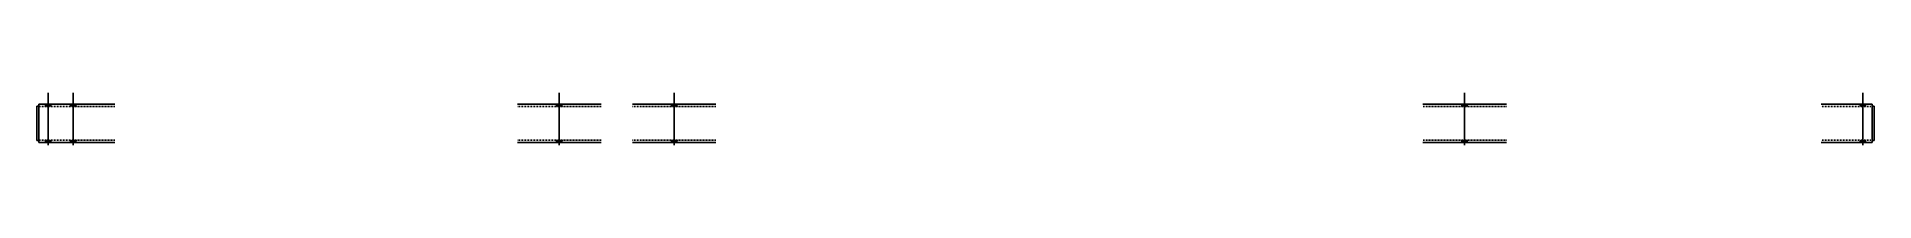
# Model space of a CAD drawing. Header units: millimetres. Extents: x 7 to 26463, y 7 to 887.
# Drawn here: x 11036 to 15836, y 7 to 145 of the extents above; entities that cross this region are included whole.
import ezdxf

# ---------------------------------------------------------------- set-up
doc = ezdxf.new("R2010")
doc.units = ezdxf.units.MM
doc.linetypes.add('DXK_LINE_DOT2', pattern=[3.9198, 1.9599, -1.9599])
doc.layers.add('STÅL', color=7, linetype='Continuous')

msp = doc.modelspace()

# ---------------------------------------------------------------- hatches: boundary and pattern name
at = {"layer": 'STÅL', "linetype": 'Continuous'}
for points in [[(11058.9, 108.7), (11072.9, 108.7), (11072.9, 114.7), (11058.9, 114.7)], [(11058.9, 108.7), (11072.9, 108.7), (11072.9, 114.7), (11058.9, 114.7)], [(11123.9, 108.7), (11137.9, 108.7), (11137.9, 114.7), (11123.9, 114.7)], [(11123.9, 108.7), (11137.9, 108.7), (11137.9, 114.7), (11123.9, 114.7)], [(12407.9, 114.7), (12393.9, 114.7), (12393.9, 108.7), (12407.9, 108.7)], [(12407.9, 114.7), (12393.9, 114.7), (12393.9, 108.7), (12407.9, 108.7)], [(12693.9, 108.7), (12707.9, 108.7), (12707.9, 114.7), (12693.9, 114.7)], [(12693.9, 108.7), (12707.9, 108.7), (12707.9, 114.7), (12693.9, 114.7)], [(14772.9, 114.7), (14758.9, 114.7), (14758.9, 108.7), (14772.9, 108.7)], [(14772.9, 114.7), (14758.9, 114.7), (14758.9, 108.7), (14772.9, 108.7)], [(15812.9, 114.7), (15798.9, 114.7), (15798.9, 108.7), (15812.9, 108.7)], [(15812.9, 114.7), (15798.9, 114.7), (15798.9, 108.7), (15812.9, 108.7)], [(11058.9, 14.7), (11072.9, 14.7), (11072.9, 20.7), (11058.9, 20.7)], [(11058.9, 14.7), (11072.9, 14.7), (11072.9, 20.7), (11058.9, 20.7)], [(11123.9, 14.7), (11137.9, 14.7), (11137.9, 20.7), (11123.9, 20.7)], [(11123.9, 14.7), (11137.9, 14.7), (11137.9, 20.7), (11123.9, 20.7)], [(12407.9, 20.7), (12393.9, 20.7), (12393.9, 14.7), (12407.9, 14.7)], [(12407.9, 20.7), (12393.9, 20.7), (12393.9, 14.7), (12407.9, 14.7)], [(12693.9, 14.7), (12707.9, 14.7), (12707.9, 20.7), (12693.9, 20.7)], [(12693.9, 14.7), (12707.9, 14.7), (12707.9, 20.7), (12693.9, 20.7)], [(14772.9, 20.7), (14758.9, 20.7), (14758.9, 14.7), (14772.9, 14.7)], [(14772.9, 20.7), (14758.9, 20.7), (14758.9, 14.7), (14772.9, 14.7)], [(15812.9, 20.7), (15798.9, 20.7), (15798.9, 14.7), (15812.9, 14.7)], [(15812.9, 20.7), (15798.9, 20.7), (15798.9, 14.7), (15812.9, 14.7)]]:
    msp.add_hatch(color=96, dxfattribs=at).paths.add_polyline_path(points)

# ---------------------------------------------------------------- linework, layer by layer
at = {"layer": 'STÅL', "color": 96, "linetype": 'Continuous'}
for p, q in [((11065.9, 7.2), (11065.9, 144.7)), ((11065.9, 7.2), (11065.9, 144.7)), ((11130.9, 7.2), (11130.9, 144.7)), ((11130.9, 7.2), (11130.9, 144.7)), ((12400.9, 7.2), (12400.9, 144.7)), ((12400.9, 7.2), (12400.9, 144.7)), ((12700.9, 7.2), (12700.9, 144.7)), ((12700.9, 7.2), (12700.9, 144.7)), ((14765.9, 7.2), (14765.9, 144.7)), ((14765.9, 7.2), (14765.9, 144.7)), ((15805.9, 7.2), (15805.9, 144.7)), ((15805.9, 7.2), (15805.9, 144.7)), ((11058.9, 108.7), (11058.9, 114.7)), ((11058.9, 108.7), (11058.9, 114.7)), ((11072.9, 108.7), (11072.9, 114.7)), ((11072.9, 108.7), (11072.9, 114.7)), ((11123.9, 108.7), (11123.9, 114.7)), ((11123.9, 108.7), (11123.9, 114.7)), ((11137.9, 108.7), (11137.9, 114.7)), ((11137.9, 108.7), (11137.9, 114.7)), ((12393.9, 108.7), (12393.9, 114.7)), ((12393.9, 108.7), (12393.9, 114.7)), ((12407.9, 108.7), (12407.9, 114.7)), ((12407.9, 108.7), (12407.9, 114.7)), ((12693.9, 108.7), (12693.9, 114.7)), ((12693.9, 108.7), (12693.9, 114.7)), ((12707.9, 108.7), (12707.9, 114.7)), ((12707.9, 108.7), (12707.9, 114.7)), ((14758.9, 108.7), (14758.9, 114.7)), ((14758.9, 108.7), (14758.9, 114.7)), ((14772.9, 108.7), (14772.9, 114.7)), ((14772.9, 108.7), (14772.9, 114.7)), ((15798.9, 108.7), (15798.9, 114.7)), ((15798.9, 108.7), (15798.9, 114.7)), ((15812.9, 108.7), (15812.9, 114.7)), ((15812.9, 108.7), (15812.9, 114.7)), ((11058.9, 14.7), (11058.9, 20.7)), ((11058.9, 14.7), (11058.9, 20.7)), ((11072.9, 14.7), (11072.9, 20.7)), ((11072.9, 14.7), (11072.9, 20.7)), ((11123.9, 14.7), (11123.9, 20.7)), ((11123.9, 14.7), (11123.9, 20.7)), ((11137.9, 14.7), (11137.9, 20.7)), ((11137.9, 14.7), (11137.9, 20.7)), ((12393.9, 14.7), (12393.9, 20.7)), ((12393.9, 14.7), (12393.9, 20.7)), ((12407.9, 14.7), (12407.9, 20.7)), ((12407.9, 14.7), (12407.9, 20.7)), ((12693.9, 14.7), (12693.9, 20.7)), ((12693.9, 14.7), (12693.9, 20.7)), ((12707.9, 14.7), (12707.9, 20.7)), ((12707.9, 14.7), (12707.9, 20.7)), ((14758.9, 14.7), (14758.9, 20.7)), ((14758.9, 14.7), (14758.9, 20.7)), ((14772.9, 14.7), (14772.9, 20.7)), ((14772.9, 14.7), (14772.9, 20.7)), ((15798.9, 14.7), (15798.9, 20.7)), ((15798.9, 14.7), (15798.9, 20.7)), ((15812.9, 14.7), (15812.9, 20.7)), ((15812.9, 14.7), (15812.9, 20.7))]:
    msp.add_line(p, q, dxfattribs=at)
at = {"layer": 'STÅL', "color": 2, "linetype": 'Continuous'}
for p, q in [((11035.9, 19.7), (11035.9, 109.7)), ((11035.9, 109.7), (11040.9, 109.7)), ((11239.9, 114.7), (11040.9, 114.7)), ((11040.9, 113.8), (11040.9, 114.7)), ((11040.9, 111.2), (11040.9, 113.8)), ((11040.9, 107.3), (11040.9, 111.2)), ((11040.9, 102.7), (11040.9, 107.3)), ((11040.9, 26.7), (11040.9, 102.7)), ((12509.9, 114.7), (12291.9, 114.7)), ((12809.9, 114.7), (12591.9, 114.7)), ((14874.9, 114.7), (14656.9, 114.7)), ((15830.9, 114.7), (15696.9, 114.7)), ((15830.9, 114.7), (15830.9, 113.8)), ((15830.9, 113.8), (15830.9, 111.2)), ((15830.9, 111.2), (15830.9, 107.3)), ((15835.9, 109.7), (15830.9, 109.7)), ((15830.9, 107.3), (15830.9, 102.7)), ((15830.9, 26.7), (15830.9, 102.7)), ((15835.9, 109.7), (15835.9, 19.7)), ((11035.9, 19.7), (11040.9, 19.7)), ((11040.9, 22.1), (11040.9, 26.7)), ((11040.9, 18.2), (11040.9, 22.1)), ((11040.9, 15.6), (11040.9, 18.2)), ((11040.9, 14.7), (11040.9, 15.6)), ((11239.9, 14.7), (11040.9, 14.7)), ((12509.9, 14.7), (12291.9, 14.7)), ((12809.9, 14.7), (12591.9, 14.7)), ((14874.9, 14.7), (14656.9, 14.7)), ((15830.9, 14.7), (15696.9, 14.7)), ((15830.9, 26.7), (15830.9, 22.1)), ((15830.9, 22.1), (15830.9, 18.2)), ((15835.9, 19.7), (15830.9, 19.7)), ((15830.9, 18.2), (15830.9, 15.6)), ((15830.9, 15.6), (15830.9, 14.7))]:
    msp.add_line(p, q, dxfattribs=at)
at = {"layer": 'STÅL', "color": 7, "linetype": 'DXK_LINE_DOT2'}
for p, q in [((11035.9, 109.7), (11035.9, 109.7)), ((11035.9, 109.7), (11035.9, 19.7)), ((11040.9, 114.7), (11040.9, 114.7)), ((11040.9, 114.7), (11040.9, 113.8)), ((11040.9, 113.8), (11040.9, 111.2)), ((11040.9, 111.2), (11040.9, 106.9)), ((11040.9, 109.7), (11040.9, 19.7)), ((11040.9, 109.7), (11040.9, 109.7)), ((11040.9, 19.7), (11040.9, 109.7)), ((11040.9, 108.7), (11040.9, 108.7)), ((11239.9, 108.7), (11040.9, 108.7)), ((11040.9, 108.2), (11040.9, 108.7)), ((11040.9, 108.7), (11040.9, 108.2)), ((11040.9, 107.3), (11040.9, 108.2)), ((11040.9, 108.2), (11040.9, 106.9)), ((11040.9, 105), (11040.9, 107.3)), ((11040.9, 106.9), (11040.9, 105)), ((11040.9, 106.9), (11040.9, 102.7)), ((11040.9, 24.4), (11040.9, 102.7)), ((12509.9, 108.7), (12291.9, 108.7)), ((12809.9, 108.7), (12591.9, 108.7)), ((14874.9, 108.7), (14656.9, 108.7)), ((15830.9, 108.7), (15696.9, 108.7)), ((15830.9, 113.8), (15830.9, 114.7)), ((15830.9, 111.2), (15830.9, 113.8)), ((15830.9, 107.3), (15830.9, 111.2)), ((15830.9, 19.7), (15830.9, 109.7)), ((15830.9, 109.7), (15830.9, 109.7)), ((15830.9, 109.7), (15830.9, 19.7)), ((15830.9, 108.2), (15830.9, 108.7)), ((15830.9, 108.2), (15830.9, 108.7)), ((15830.9, 106.9), (15830.9, 108.2)), ((15830.9, 107.3), (15830.9, 108.2)), ((15830.9, 106.9), (15830.9, 107.3)), ((15830.9, 102.7), (15830.9, 107.3)), ((15830.9, 105), (15830.9, 106.9)), ((15830.9, 105), (15830.9, 106.9)), ((15830.9, 24.4), (15830.9, 102.7)), ((15835.9, 19.7), (15835.9, 109.7)), ((15835.9, 109.7), (15835.9, 109.7)), ((11035.9, 19.7), (11035.9, 19.7)), ((11040.9, 26.7), (11040.9, 24.4)), ((11040.9, 24.4), (11040.9, 26.7)), ((11040.9, 24.4), (11040.9, 22.5)), ((11040.9, 22.5), (11040.9, 24.4)), ((11040.9, 24.4), (11040.9, 21.2)), ((11040.9, 22.5), (11040.9, 21.2)), ((11040.9, 22.1), (11040.9, 22.5)), ((11040.9, 21.2), (11040.9, 22.1)), ((11040.9, 21.2), (11040.9, 20.7)), ((11040.9, 20.7), (11040.9, 21.2)), ((11040.9, 21.2), (11040.9, 18.2)), ((11040.9, 20.7), (11040.9, 20.7)), ((11239.9, 20.7), (11040.9, 20.7)), ((11040.9, 19.7), (11040.9, 19.7)), ((11040.9, 18.2), (11040.9, 15.6)), ((11040.9, 15.6), (11040.9, 14.7)), ((11040.9, 14.7), (11040.9, 14.7)), ((12509.9, 20.7), (12291.9, 20.7)), ((12809.9, 20.7), (12591.9, 20.7)), ((14874.9, 20.7), (14656.9, 20.7)), ((15830.9, 20.7), (15696.9, 20.7)), ((15830.9, 24.4), (15830.9, 22.1)), ((15830.9, 22.5), (15830.9, 24.4)), ((15830.9, 22.1), (15830.9, 24.4)), ((15830.9, 21.2), (15830.9, 22.5)), ((15830.9, 22.1), (15830.9, 21.2)), ((15830.9, 18.2), (15830.9, 22.1)), ((15830.9, 21.2), (15830.9, 20.7)), ((15830.9, 20.7), (15830.9, 21.2)), ((15830.9, 19.7), (15830.9, 19.7)), ((15830.9, 15.6), (15830.9, 18.2)), ((15830.9, 14.7), (15830.9, 15.6)), ((15835.9, 19.7), (15835.9, 19.7))]:
    msp.add_line(p, q, dxfattribs=at)

doc.saveas('drawing.dxf')
